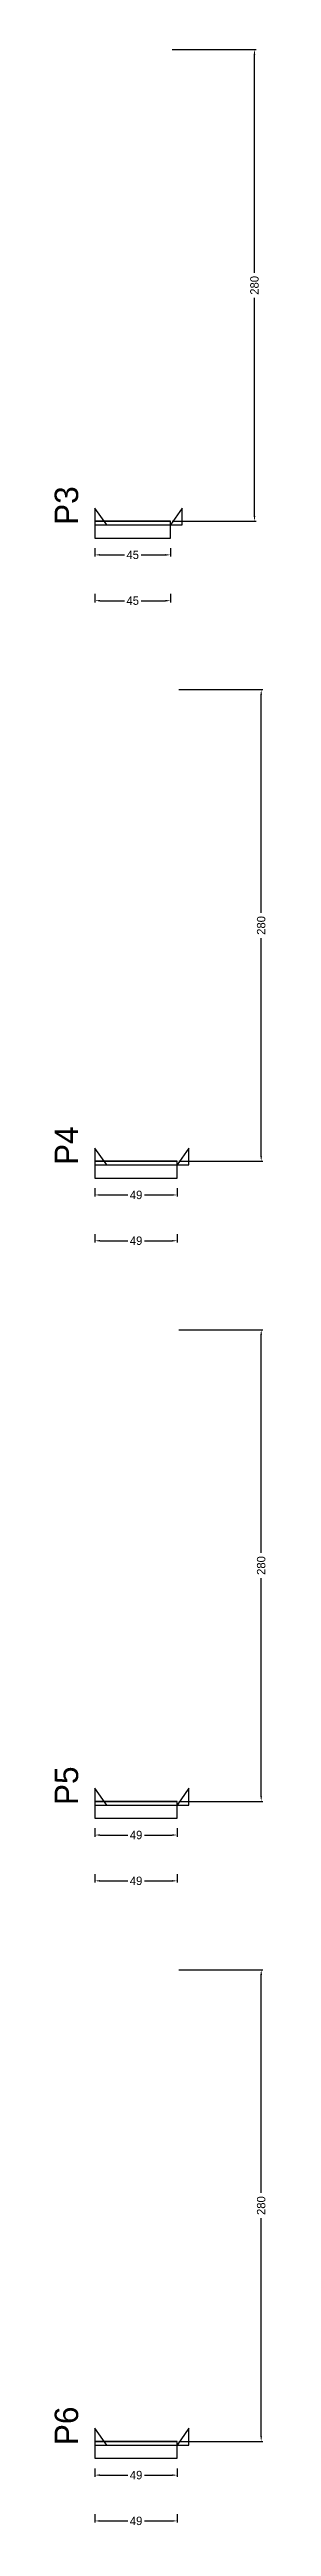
# Model space of a CAD drawing. Header units: centimetres. Extents: x -10500 to 4102, y -9886 to 295.
# Drawn here: x 3976 to 4102, y -1948 to -478 of the extents above; entities that cross this region are included whole.
import ezdxf

# ---------------------------------------------------------------- set-up
doc = ezdxf.new("R2010")
doc.units = ezdxf.units.CM
for name, color, linetype in [('NOMENCLATURA', 7, 'Continuous'), ('SARR_2.2x10', 60, 'Continuous'), ('SARR_2.2x7', 40, 'Continuous')]:
    doc.layers.add(name, color=color, linetype=linetype)
doc.dimstyles.new('PAINEL-NOVA', dxfattribs={"dimtxt": 5, "dimasz": 3, "dimexe": 1, "dimexo": 1, "dimgap": 1, "dimtad": 1, "dimcen": 2.5, "dimazin": 3, "dimtfac": 1, "dimtmove": 0, "dimatfit": 3})

msp = doc.modelspace()

# ---------------------------------------------------------------- texts
at = {"layer": 'NOMENCLATURA'}
for s, p in [('P3', (3990, -760)), ('P4', (3990, -1140)), ('P5', (3990, -1520)), ('P6', (3990, -1900))]:
    msp.add_text(s, height=14, rotation=90, dxfattribs=at).set_placement(p)

# ---------------------------------------------------------------- blocks, each defined once
blk = doc.blocks.new('_CLOSEDFILLED')
at = {"color": 0, "linetype": 'BYBLOCK'}
blk.add_solid([(-1, 0.16), (0, 0), (-1, -0.16)], dxfattribs=at)
blk = doc.blocks.new('*D151')
for p, q in [((4000, -1913.8), (4000, -1918.8)), ((4003, -1917.8), (4019.5, -1917.8)), ((4029.5, -1917.8), (4046, -1917.8)), ((4049, -1913.8), (4049, -1918.8))]:
    blk.add_line(p, q)
at = {"layer": 'Defpoints'}
for p in [(4000, -1912.8), (4000, -1917.8), (4049, -1912.8)]:
    blk.add_point(p, dxfattribs=at)
at = {"layer": 'SARR_2.2x10', "xscale": 3, "yscale": 3, "rotation": 180}
blk.add_blockref('_CLOSEDFILLED', (4000, -1917.8), dxfattribs=at)
at = {"layer": 'SARR_2.2x10', "xscale": 3, "yscale": 3}
blk.add_blockref('_CLOSEDFILLED', (4049, -1917.8), dxfattribs=at)
at = {"layer": 'SARR_2.2x10', "insert": (4024.5, -1917.8), "char_height": 5, "attachment_point": 5}
blk.add_mtext('49', dxfattribs=at)
blk = doc.blocks.new('*D152')
for p, q in [((4050, -1617.8), (4100, -1617.8)), ((4099, -1750.3), (4099, -1620.8)), ((4099, -1894.8), (4099, -1765.3)), ((4050, -1897.8), (4100, -1897.8))]:
    blk.add_line(p, q)
at = {"layer": 'Defpoints'}
for p in [(4049, -1617.8), (4049, -1897.8), (4099, -1897.8)]:
    blk.add_point(p, dxfattribs=at)
at = {"layer": 'SARR_2.2x10', "xscale": 3, "yscale": 3}
for p, rotation in [((4099, -1617.8), 90), ((4099, -1897.8), 270)]:
    blk.add_blockref('_CLOSEDFILLED', p, dxfattribs=dict(at, rotation=rotation))
at = {"layer": 'SARR_2.2x10', "insert": (4099, -1757.8), "char_height": 5, "attachment_point": 5, "rotation": 90}
blk.add_mtext('280', dxfattribs=at)
blk = doc.blocks.new('*D153')
for p, q in [((4050, -1617.8), (4100, -1617.8)), ((4099, -1750.3), (4099, -1620.8)), ((4099, -1894.8), (4099, -1765.3)), ((4050, -1897.8), (4100, -1897.8))]:
    blk.add_line(p, q)
at = {"layer": 'Defpoints'}
for p in [(4049, -1617.8), (4049, -1897.8), (4099, -1897.8)]:
    blk.add_point(p, dxfattribs=at)
at = {"layer": 'SARR_2.2x10', "xscale": 3, "yscale": 3}
for p, rotation in [((4099, -1617.8), 90), ((4099, -1897.8), 270)]:
    blk.add_blockref('_CLOSEDFILLED', p, dxfattribs=dict(at, rotation=rotation))
at = {"layer": 'SARR_2.2x10', "insert": (4099, -1757.8), "char_height": 5, "attachment_point": 5, "rotation": 90}
blk.add_mtext('280', dxfattribs=at)
blk = doc.blocks.new('*D154')
for p, q in [((4050, -1617.8), (4100, -1617.8)), ((4099, -1750.3), (4099, -1620.8)), ((4099, -1894.8), (4099, -1765.3)), ((4050, -1897.8), (4100, -1897.8))]:
    blk.add_line(p, q)
at = {"layer": 'Defpoints'}
for p in [(4049, -1617.8), (4049, -1897.8), (4099, -1897.8)]:
    blk.add_point(p, dxfattribs=at)
at = {"layer": 'SARR_2.2x10', "xscale": 3, "yscale": 3}
for p, rotation in [((4099, -1617.8), 90), ((4099, -1897.8), 270)]:
    blk.add_blockref('_CLOSEDFILLED', p, dxfattribs=dict(at, rotation=rotation))
at = {"layer": 'SARR_2.2x10', "insert": (4099, -1757.8), "char_height": 5, "attachment_point": 5, "rotation": 90}
blk.add_mtext('280', dxfattribs=at)
blk = doc.blocks.new('*D155')
for p, q in [((4050, -1617.8), (4100, -1617.8)), ((4099, -1750.3), (4099, -1620.8)), ((4099, -1894.8), (4099, -1765.3)), ((4050, -1897.8), (4100, -1897.8))]:
    blk.add_line(p, q)
at = {"layer": 'Defpoints'}
for p in [(4049, -1617.8), (4049, -1897.8), (4099, -1897.8)]:
    blk.add_point(p, dxfattribs=at)
at = {"layer": 'SARR_2.2x10', "xscale": 3, "yscale": 3}
for p, rotation in [((4099, -1617.8), 90), ((4099, -1897.8), 270)]:
    blk.add_blockref('_CLOSEDFILLED', p, dxfattribs=dict(at, rotation=rotation))
at = {"layer": 'SARR_2.2x10', "insert": (4099, -1757.8), "char_height": 5, "attachment_point": 5, "rotation": 90}
blk.add_mtext('280', dxfattribs=at)
blk = doc.blocks.new('*D156')
for p, q in [((4000, -1941), (4000, -1946)), ((4049, -1941), (4049, -1946)), ((4003, -1945), (4019.5, -1945)), ((4029.5, -1945), (4046, -1945))]:
    blk.add_line(p, q)
at = {"layer": 'Defpoints'}
for p in [(4000, -1940), (4049, -1940), (4000, -1945)]:
    blk.add_point(p, dxfattribs=at)
at = {"layer": 'SARR_2.2x10', "xscale": 3, "yscale": 3, "rotation": 180}
blk.add_blockref('_CLOSEDFILLED', (4000, -1945), dxfattribs=at)
at = {"layer": 'SARR_2.2x10', "xscale": 3, "yscale": 3}
blk.add_blockref('_CLOSEDFILLED', (4049, -1945), dxfattribs=at)
at = {"layer": 'SARR_2.2x10', "insert": (4024.5, -1945), "char_height": 5, "attachment_point": 5}
blk.add_mtext('49', dxfattribs=at)
blk = doc.blocks.new('GRA-E')
at = {"layer": 'SARR_2.2x7'}
blk.add_lwpolyline([(0, 0), (7, 0), (0, 10)], close=True, dxfattribs=at)
blk = doc.blocks.new('GRA-D')
at = {"layer": 'SARR_2.2x7'}
blk.add_lwpolyline([(0, 0), (7, 0), (7, 10)], close=True, dxfattribs=at)
blk = doc.blocks.new('*D125')
for p, q in [((4000, -1533.8), (4000, -1538.8)), ((4003, -1537.8), (4019.5, -1537.8)), ((4029.5, -1537.8), (4046, -1537.8)), ((4049, -1533.8), (4049, -1538.8))]:
    blk.add_line(p, q)
at = {"layer": 'Defpoints'}
for p in [(4000, -1532.8), (4000, -1537.8), (4049, -1532.8)]:
    blk.add_point(p, dxfattribs=at)
at = {"layer": 'SARR_2.2x10', "xscale": 3, "yscale": 3, "rotation": 180}
blk.add_blockref('_CLOSEDFILLED', (4000, -1537.8), dxfattribs=at)
at = {"layer": 'SARR_2.2x10', "xscale": 3, "yscale": 3}
blk.add_blockref('_CLOSEDFILLED', (4049, -1537.8), dxfattribs=at)
at = {"layer": 'SARR_2.2x10', "insert": (4024.5, -1537.8), "char_height": 5, "attachment_point": 5}
blk.add_mtext('49', dxfattribs=at)
blk = doc.blocks.new('*D126')
for p, q in [((4050, -1237.8), (4100, -1237.8)), ((4099, -1370.3), (4099, -1240.8)), ((4099, -1514.8), (4099, -1385.3)), ((4050, -1517.8), (4100, -1517.8))]:
    blk.add_line(p, q)
at = {"layer": 'Defpoints'}
for p in [(4049, -1237.8), (4049, -1517.8), (4099, -1517.8)]:
    blk.add_point(p, dxfattribs=at)
at = {"layer": 'SARR_2.2x10', "xscale": 3, "yscale": 3}
for p, rotation in [((4099, -1237.8), 90), ((4099, -1517.8), 270)]:
    blk.add_blockref('_CLOSEDFILLED', p, dxfattribs=dict(at, rotation=rotation))
at = {"layer": 'SARR_2.2x10', "insert": (4099, -1377.8), "char_height": 5, "attachment_point": 5, "rotation": 90}
blk.add_mtext('280', dxfattribs=at)
blk = doc.blocks.new('*D127')
for p, q in [((4050, -1237.8), (4100, -1237.8)), ((4099, -1370.3), (4099, -1240.8)), ((4099, -1514.8), (4099, -1385.3)), ((4050, -1517.8), (4100, -1517.8))]:
    blk.add_line(p, q)
at = {"layer": 'Defpoints'}
for p in [(4049, -1237.8), (4049, -1517.8), (4099, -1517.8)]:
    blk.add_point(p, dxfattribs=at)
at = {"layer": 'SARR_2.2x10', "xscale": 3, "yscale": 3}
for p, rotation in [((4099, -1237.8), 90), ((4099, -1517.8), 270)]:
    blk.add_blockref('_CLOSEDFILLED', p, dxfattribs=dict(at, rotation=rotation))
at = {"layer": 'SARR_2.2x10', "insert": (4099, -1377.8), "char_height": 5, "attachment_point": 5, "rotation": 90}
blk.add_mtext('280', dxfattribs=at)
blk = doc.blocks.new('*D128')
for p, q in [((4050, -1237.8), (4100, -1237.8)), ((4099, -1370.3), (4099, -1240.8)), ((4099, -1514.8), (4099, -1385.3)), ((4050, -1517.8), (4100, -1517.8))]:
    blk.add_line(p, q)
at = {"layer": 'Defpoints'}
for p in [(4049, -1237.8), (4049, -1517.8), (4099, -1517.8)]:
    blk.add_point(p, dxfattribs=at)
at = {"layer": 'SARR_2.2x10', "xscale": 3, "yscale": 3}
for p, rotation in [((4099, -1237.8), 90), ((4099, -1517.8), 270)]:
    blk.add_blockref('_CLOSEDFILLED', p, dxfattribs=dict(at, rotation=rotation))
at = {"layer": 'SARR_2.2x10', "insert": (4099, -1377.8), "char_height": 5, "attachment_point": 5, "rotation": 90}
blk.add_mtext('280', dxfattribs=at)
blk = doc.blocks.new('*D129')
for p, q in [((4050, -1237.8), (4100, -1237.8)), ((4099, -1370.3), (4099, -1240.8)), ((4099, -1514.8), (4099, -1385.3)), ((4050, -1517.8), (4100, -1517.8))]:
    blk.add_line(p, q)
at = {"layer": 'Defpoints'}
for p in [(4049, -1237.8), (4049, -1517.8), (4099, -1517.8)]:
    blk.add_point(p, dxfattribs=at)
at = {"layer": 'SARR_2.2x10', "xscale": 3, "yscale": 3}
for p, rotation in [((4099, -1237.8), 90), ((4099, -1517.8), 270)]:
    blk.add_blockref('_CLOSEDFILLED', p, dxfattribs=dict(at, rotation=rotation))
at = {"layer": 'SARR_2.2x10', "insert": (4099, -1377.8), "char_height": 5, "attachment_point": 5, "rotation": 90}
blk.add_mtext('280', dxfattribs=at)
blk = doc.blocks.new('*D130')
for p, q in [((4000, -1561), (4000, -1566)), ((4003, -1565), (4019.5, -1565)), ((4029.5, -1565), (4046, -1565)), ((4049, -1561), (4049, -1566))]:
    blk.add_line(p, q)
at = {"layer": 'Defpoints'}
for p in [(4000, -1560), (4000, -1565), (4049, -1560)]:
    blk.add_point(p, dxfattribs=at)
at = {"layer": 'SARR_2.2x10', "xscale": 3, "yscale": 3, "rotation": 180}
blk.add_blockref('_CLOSEDFILLED', (4000, -1565), dxfattribs=at)
at = {"layer": 'SARR_2.2x10', "xscale": 3, "yscale": 3}
blk.add_blockref('_CLOSEDFILLED', (4049, -1565), dxfattribs=at)
at = {"layer": 'SARR_2.2x10', "insert": (4024.5, -1565), "char_height": 5, "attachment_point": 5}
blk.add_mtext('49', dxfattribs=at)
blk = doc.blocks.new('*D99')
for p, q in [((4000, -1153.8), (4000, -1158.8)), ((4003, -1157.8), (4019.5, -1157.8)), ((4029.5, -1157.8), (4046, -1157.8)), ((4049, -1153.8), (4049, -1158.8))]:
    blk.add_line(p, q)
at = {"layer": 'Defpoints'}
for p in [(4000, -1152.8), (4000, -1157.8), (4049, -1152.8)]:
    blk.add_point(p, dxfattribs=at)
at = {"layer": 'SARR_2.2x10', "xscale": 3, "yscale": 3, "rotation": 180}
blk.add_blockref('_CLOSEDFILLED', (4000, -1157.8), dxfattribs=at)
at = {"layer": 'SARR_2.2x10', "xscale": 3, "yscale": 3}
blk.add_blockref('_CLOSEDFILLED', (4049, -1157.8), dxfattribs=at)
at = {"layer": 'SARR_2.2x10', "insert": (4024.5, -1157.8), "char_height": 5, "attachment_point": 5}
blk.add_mtext('49', dxfattribs=at)
blk = doc.blocks.new('*D100')
for p, q in [((4050, -857.8), (4100, -857.8)), ((4099, -990.3), (4099, -860.8)), ((4099, -1134.8), (4099, -1005.3)), ((4050, -1137.8), (4100, -1137.8))]:
    blk.add_line(p, q)
at = {"layer": 'Defpoints'}
for p in [(4049, -857.8), (4049, -1137.8), (4099, -1137.8)]:
    blk.add_point(p, dxfattribs=at)
at = {"layer": 'SARR_2.2x10', "xscale": 3, "yscale": 3}
for p, rotation in [((4099, -857.8), 90), ((4099, -1137.8), 270)]:
    blk.add_blockref('_CLOSEDFILLED', p, dxfattribs=dict(at, rotation=rotation))
at = {"layer": 'SARR_2.2x10', "insert": (4099, -997.8), "char_height": 5, "attachment_point": 5, "rotation": 90}
blk.add_mtext('280', dxfattribs=at)
blk = doc.blocks.new('*D101')
for p, q in [((4050, -857.8), (4100, -857.8)), ((4099, -990.3), (4099, -860.8)), ((4099, -1134.8), (4099, -1005.3)), ((4050, -1137.8), (4100, -1137.8))]:
    blk.add_line(p, q)
at = {"layer": 'Defpoints'}
for p in [(4049, -857.8), (4049, -1137.8), (4099, -1137.8)]:
    blk.add_point(p, dxfattribs=at)
at = {"layer": 'SARR_2.2x10', "xscale": 3, "yscale": 3}
for p, rotation in [((4099, -857.8), 90), ((4099, -1137.8), 270)]:
    blk.add_blockref('_CLOSEDFILLED', p, dxfattribs=dict(at, rotation=rotation))
at = {"layer": 'SARR_2.2x10', "insert": (4099, -997.8), "char_height": 5, "attachment_point": 5, "rotation": 90}
blk.add_mtext('280', dxfattribs=at)
blk = doc.blocks.new('*D102')
for p, q in [((4050, -857.8), (4100, -857.8)), ((4099, -990.3), (4099, -860.8)), ((4099, -1134.8), (4099, -1005.3)), ((4050, -1137.8), (4100, -1137.8))]:
    blk.add_line(p, q)
at = {"layer": 'Defpoints'}
for p in [(4049, -857.8), (4049, -1137.8), (4099, -1137.8)]:
    blk.add_point(p, dxfattribs=at)
at = {"layer": 'SARR_2.2x10', "xscale": 3, "yscale": 3}
for p, rotation in [((4099, -857.8), 90), ((4099, -1137.8), 270)]:
    blk.add_blockref('_CLOSEDFILLED', p, dxfattribs=dict(at, rotation=rotation))
at = {"layer": 'SARR_2.2x10', "insert": (4099, -997.8), "char_height": 5, "attachment_point": 5, "rotation": 90}
blk.add_mtext('280', dxfattribs=at)
blk = doc.blocks.new('*D103')
for p, q in [((4050, -857.8), (4100, -857.8)), ((4099, -990.3), (4099, -860.8)), ((4099, -1134.8), (4099, -1005.3)), ((4050, -1137.8), (4100, -1137.8))]:
    blk.add_line(p, q)
at = {"layer": 'Defpoints'}
for p in [(4049, -857.8), (4049, -1137.8), (4099, -1137.8)]:
    blk.add_point(p, dxfattribs=at)
at = {"layer": 'SARR_2.2x10', "xscale": 3, "yscale": 3}
for p, rotation in [((4099, -857.8), 90), ((4099, -1137.8), 270)]:
    blk.add_blockref('_CLOSEDFILLED', p, dxfattribs=dict(at, rotation=rotation))
at = {"layer": 'SARR_2.2x10', "insert": (4099, -997.8), "char_height": 5, "attachment_point": 5, "rotation": 90}
blk.add_mtext('280', dxfattribs=at)
blk = doc.blocks.new('*D104')
for p, q in [((4000, -1181), (4000, -1186)), ((4003, -1185), (4019.5, -1185)), ((4029.5, -1185), (4046, -1185)), ((4049, -1181), (4049, -1186))]:
    blk.add_line(p, q)
at = {"layer": 'Defpoints'}
for p in [(4000, -1180), (4000, -1185), (4049, -1180)]:
    blk.add_point(p, dxfattribs=at)
at = {"layer": 'SARR_2.2x10', "xscale": 3, "yscale": 3, "rotation": 180}
blk.add_blockref('_CLOSEDFILLED', (4000, -1185), dxfattribs=at)
at = {"layer": 'SARR_2.2x10', "xscale": 3, "yscale": 3}
blk.add_blockref('_CLOSEDFILLED', (4049, -1185), dxfattribs=at)
at = {"layer": 'SARR_2.2x10', "insert": (4024.5, -1185), "char_height": 5, "attachment_point": 5}
blk.add_mtext('49', dxfattribs=at)
blk = doc.blocks.new('*D73')
for p, q in [((4000, -773.8), (4000, -778.8)), ((4003, -777.8), (4017.5, -777.8)), ((4027.5, -777.8), (4042, -777.8)), ((4045, -773.8), (4045, -778.8))]:
    blk.add_line(p, q)
at = {"layer": 'Defpoints'}
for p in [(4000, -772.8), (4000, -777.8), (4045, -772.8)]:
    blk.add_point(p, dxfattribs=at)
at = {"layer": 'SARR_2.2x10', "xscale": 3, "yscale": 3, "rotation": 180}
blk.add_blockref('_CLOSEDFILLED', (4000, -777.8), dxfattribs=at)
at = {"layer": 'SARR_2.2x10', "xscale": 3, "yscale": 3}
blk.add_blockref('_CLOSEDFILLED', (4045, -777.8), dxfattribs=at)
at = {"layer": 'SARR_2.2x10', "insert": (4022.5, -777.8), "char_height": 5, "attachment_point": 5}
blk.add_mtext('45', dxfattribs=at)
blk = doc.blocks.new('*D74')
for p, q in [((4046, -477.8), (4096, -477.8)), ((4095, -610.3), (4095, -480.8)), ((4095, -754.8), (4095, -625.3)), ((4046, -757.8), (4096, -757.8))]:
    blk.add_line(p, q)
at = {"layer": 'Defpoints'}
for p in [(4045, -477.8), (4045, -757.8), (4095, -757.8)]:
    blk.add_point(p, dxfattribs=at)
at = {"layer": 'SARR_2.2x10', "xscale": 3, "yscale": 3}
for p, rotation in [((4095, -477.8), 90), ((4095, -757.8), 270)]:
    blk.add_blockref('_CLOSEDFILLED', p, dxfattribs=dict(at, rotation=rotation))
at = {"layer": 'SARR_2.2x10', "insert": (4095, -617.8), "char_height": 5, "attachment_point": 5, "rotation": 90}
blk.add_mtext('280', dxfattribs=at)
blk = doc.blocks.new('*D75')
for p, q in [((4046, -477.8), (4096, -477.8)), ((4095, -610.3), (4095, -480.8)), ((4095, -754.8), (4095, -625.3)), ((4046, -757.8), (4096, -757.8))]:
    blk.add_line(p, q)
at = {"layer": 'Defpoints'}
for p in [(4045, -477.8), (4045, -757.8), (4095, -757.8)]:
    blk.add_point(p, dxfattribs=at)
at = {"layer": 'SARR_2.2x10', "xscale": 3, "yscale": 3}
for p, rotation in [((4095, -477.8), 90), ((4095, -757.8), 270)]:
    blk.add_blockref('_CLOSEDFILLED', p, dxfattribs=dict(at, rotation=rotation))
at = {"layer": 'SARR_2.2x10', "insert": (4095, -617.8), "char_height": 5, "attachment_point": 5, "rotation": 90}
blk.add_mtext('280', dxfattribs=at)
blk = doc.blocks.new('*D76')
for p, q in [((4046, -477.8), (4096, -477.8)), ((4095, -610.3), (4095, -480.8)), ((4095, -754.8), (4095, -625.3)), ((4046, -757.8), (4096, -757.8))]:
    blk.add_line(p, q)
at = {"layer": 'Defpoints'}
for p in [(4045, -477.8), (4045, -757.8), (4095, -757.8)]:
    blk.add_point(p, dxfattribs=at)
at = {"layer": 'SARR_2.2x10', "xscale": 3, "yscale": 3}
for p, rotation in [((4095, -477.8), 90), ((4095, -757.8), 270)]:
    blk.add_blockref('_CLOSEDFILLED', p, dxfattribs=dict(at, rotation=rotation))
at = {"layer": 'SARR_2.2x10', "insert": (4095, -617.8), "char_height": 5, "attachment_point": 5, "rotation": 90}
blk.add_mtext('280', dxfattribs=at)
blk = doc.blocks.new('*D77')
for p, q in [((4046, -477.8), (4096, -477.8)), ((4095, -610.3), (4095, -480.8)), ((4095, -754.8), (4095, -625.3)), ((4046, -757.8), (4096, -757.8))]:
    blk.add_line(p, q)
at = {"layer": 'Defpoints'}
for p in [(4045, -477.8), (4045, -757.8), (4095, -757.8)]:
    blk.add_point(p, dxfattribs=at)
at = {"layer": 'SARR_2.2x10', "xscale": 3, "yscale": 3}
for p, rotation in [((4095, -477.8), 90), ((4095, -757.8), 270)]:
    blk.add_blockref('_CLOSEDFILLED', p, dxfattribs=dict(at, rotation=rotation))
at = {"layer": 'SARR_2.2x10', "insert": (4095, -617.8), "char_height": 5, "attachment_point": 5, "rotation": 90}
blk.add_mtext('280', dxfattribs=at)
blk = doc.blocks.new('*D78')
for p, q in [((4000, -801), (4000, -806)), ((4003, -805), (4017.5, -805)), ((4027.5, -805), (4042, -805)), ((4045, -801), (4045, -806))]:
    blk.add_line(p, q)
at = {"layer": 'Defpoints'}
for p in [(4000, -800), (4000, -805), (4045, -800)]:
    blk.add_point(p, dxfattribs=at)
at = {"layer": 'SARR_2.2x10', "xscale": 3, "yscale": 3, "rotation": 180}
blk.add_blockref('_CLOSEDFILLED', (4000, -805), dxfattribs=at)
at = {"layer": 'SARR_2.2x10', "xscale": 3, "yscale": 3}
blk.add_blockref('_CLOSEDFILLED', (4045, -805), dxfattribs=at)
at = {"layer": 'SARR_2.2x10', "insert": (4022.5, -805), "char_height": 5, "attachment_point": 5}
blk.add_mtext('45', dxfattribs=at)

# ---------------------------------------------------------------- dimensions: what is measured, and where the dimension line sits
at = {"layer": 'SARR_2.2x10'}
for base, p1, p2, picture, middle in [((4095, -757.8), (4045, -757.8), (4045, -477.8), '*D74', (4095, -617.8)), ((4095, -757.8), (4045, -757.8), (4045, -477.8), '*D75', (4095, -617.8)), ((4095, -757.8), (4045, -757.8), (4045, -477.8), '*D76', (4095, -617.8)), ((4095, -757.8), (4045, -757.8), (4045, -477.8), '*D77', (4095, -617.8)), ((4099, -1137.8), (4049, -1137.8), (4049, -857.8), '*D100', (4099, -997.8)), ((4099, -1137.8), (4049, -1137.8), (4049, -857.8), '*D101', (4099, -997.8)), ((4099, -1137.8), (4049, -1137.8), (4049, -857.8), '*D102', (4099, -997.8)), ((4099, -1137.8), (4049, -1137.8), (4049, -857.8), '*D103', (4099, -997.8)), ((4099, -1517.8), (4049, -1517.8), (4049, -1237.8), '*D126', (4099, -1377.8)), ((4099, -1517.8), (4049, -1517.8), (4049, -1237.8), '*D127', (4099, -1377.8)), ((4099, -1517.8), (4049, -1517.8), (4049, -1237.8), '*D128', (4099, -1377.8)), ((4099, -1517.8), (4049, -1517.8), (4049, -1237.8), '*D129', (4099, -1377.8)), ((4099, -1897.8), (4049, -1897.8), (4049, -1617.8), '*D152', (4099, -1757.8)), ((4099, -1897.8), (4049, -1897.8), (4049, -1617.8), '*D153', (4099, -1757.8)), ((4099, -1897.8), (4049, -1897.8), (4049, -1617.8), '*D154', (4099, -1757.8)), ((4099, -1897.8), (4049, -1897.8), (4049, -1617.8), '*D155', (4099, -1757.8))]:
    dim = msp.add_linear_dim(base=base, p1=p1, p2=p2, angle=90, dimstyle='PAINEL-NOVA', dxfattribs=at)
    dim.commit()
    dim.dimension.update_dxf_attribs({"geometry": picture, "text_midpoint": middle})
for base, p1, p2, picture, middle in [((4000, -777.8), (4000, -772.8), (4045, -772.8), '*D73', (4022.5, -777.8)), ((4000, -805), (4000, -800), (4045, -800), '*D78', (4022.5, -805)), ((4000, -1157.8), (4000, -1152.8), (4049, -1152.8), '*D99', (4024.5, -1157.8)), ((4000, -1185), (4000, -1180), (4049, -1180), '*D104', (4024.5, -1185)), ((4000, -1537.8), (4000, -1532.8), (4049, -1532.8), '*D125', (4024.5, -1537.8)), ((4000, -1565), (4000, -1560), (4049, -1560), '*D130', (4024.5, -1565)), ((4000, -1917.8), (4000, -1912.8), (4049, -1912.8), '*D151', (4024.5, -1917.8)), ((4000, -1945), (4000, -1940), (4049, -1940), '*D156', (4024.5, -1945))]:
    dim = msp.add_linear_dim(base=base, p1=p1, p2=p2, dimstyle='PAINEL-NOVA', dxfattribs=at)
    dim.commit()
    dim.dimension.update_dxf_attribs({"geometry": picture, "text_midpoint": middle})

# ---------------------------------------------------------------- linework, layer by layer
at = {"layer": 'SARR_2.2x10'}
for p, q in [((4045, -757.8), (4000, -757.8)), ((4000, -757.8), (4000, -767.8)), ((4045, -767.8), (4045, -757.8)), ((4000, -767.8), (4045, -767.8)), ((4049, -1137.8), (4000, -1137.8)), ((4000, -1137.8), (4000, -1147.8)), ((4049, -1147.8), (4049, -1137.8)), ((4000, -1147.8), (4049, -1147.8)), ((4049, -1517.8), (4000, -1517.8)), ((4000, -1517.8), (4000, -1527.8)), ((4000, -1527.8), (4049, -1527.8)), ((4049, -1527.8), (4049, -1517.8)), ((4049, -1897.8), (4000, -1897.8)), ((4000, -1897.8), (4000, -1907.8)), ((4000, -1907.8), (4049, -1907.8)), ((4049, -1907.8), (4049, -1897.8))]:
    msp.add_line(p, q, dxfattribs=at)
at = {"layer": 'SARR_2.2x7'}
for p, q in [((4045, -757.8), (4000, -757.8)), ((4000, -757.8), (4000, -760)), ((4000, -757.8), (4007, -757.8)), ((4000, -757.8), (4007, -757.8)), ((4000, -757.8), (4007, -757.8)), ((4000, -757.8), (4007, -757.8)), ((4000, -760), (4045, -760)), ((4007, -757.8), (4045, -757.8)), ((4007, -757.8), (4045, -757.8)), ((4007, -757.8), (4045, -757.8)), ((4007, -757.8), (4045, -757.8)), ((4045, -760), (4045, -757.8)), ((4049, -1137.8), (4000, -1137.8)), ((4000, -1137.8), (4000, -1140)), ((4000, -1137.8), (4007, -1137.8)), ((4000, -1137.8), (4007, -1137.8)), ((4000, -1137.8), (4007, -1137.8)), ((4000, -1137.8), (4007, -1137.8)), ((4000, -1140), (4049, -1140)), ((4007, -1137.8), (4049, -1137.8)), ((4007, -1137.8), (4049, -1137.8)), ((4007, -1137.8), (4049, -1137.8)), ((4007, -1137.8), (4049, -1137.8)), ((4049, -1140), (4049, -1137.8)), ((4049, -1517.8), (4000, -1517.8)), ((4000, -1517.8), (4000, -1520)), ((4000, -1517.8), (4007, -1517.8)), ((4000, -1517.8), (4007, -1517.8)), ((4000, -1517.8), (4007, -1517.8)), ((4000, -1517.8), (4007, -1517.8)), ((4000, -1520), (4049, -1520)), ((4007, -1517.8), (4049, -1517.8)), ((4007, -1517.8), (4049, -1517.8)), ((4007, -1517.8), (4049, -1517.8)), ((4007, -1517.8), (4049, -1517.8)), ((4049, -1520), (4049, -1517.8)), ((4049, -1897.8), (4000, -1897.8)), ((4000, -1897.8), (4000, -1900)), ((4000, -1897.8), (4007, -1897.8)), ((4000, -1897.8), (4007, -1897.8)), ((4000, -1897.8), (4007, -1897.8)), ((4000, -1897.8), (4007, -1897.8)), ((4000, -1900), (4049, -1900)), ((4007, -1897.8), (4049, -1897.8)), ((4007, -1897.8), (4049, -1897.8)), ((4007, -1897.8), (4049, -1897.8)), ((4007, -1897.8), (4049, -1897.8)), ((4049, -1900), (4049, -1897.8))]:
    msp.add_line(p, q, dxfattribs=at)

# ---------------------------------------------------------------- block references
for name, p in [('GRA-E', (4000, -760)), ('GRA-D', (4045, -760)), ('GRA-E', (4000, -1140)), ('GRA-D', (4049, -1140)), ('GRA-E', (4000, -1520)), ('GRA-D', (4049, -1520)), ('GRA-E', (4000, -1900)), ('GRA-D', (4049, -1900))]:
    msp.add_blockref(name, p, dxfattribs=at)

msp.set_redraw_order([(e.dxf.handle, doc.entitydb.next_handle()) for e in msp.query("TEXT MTEXT ATTDEF DIMENSION ARC_DIMENSION")])  # texts and dimensions are drawn at this point

doc.saveas('drawing.dxf')
